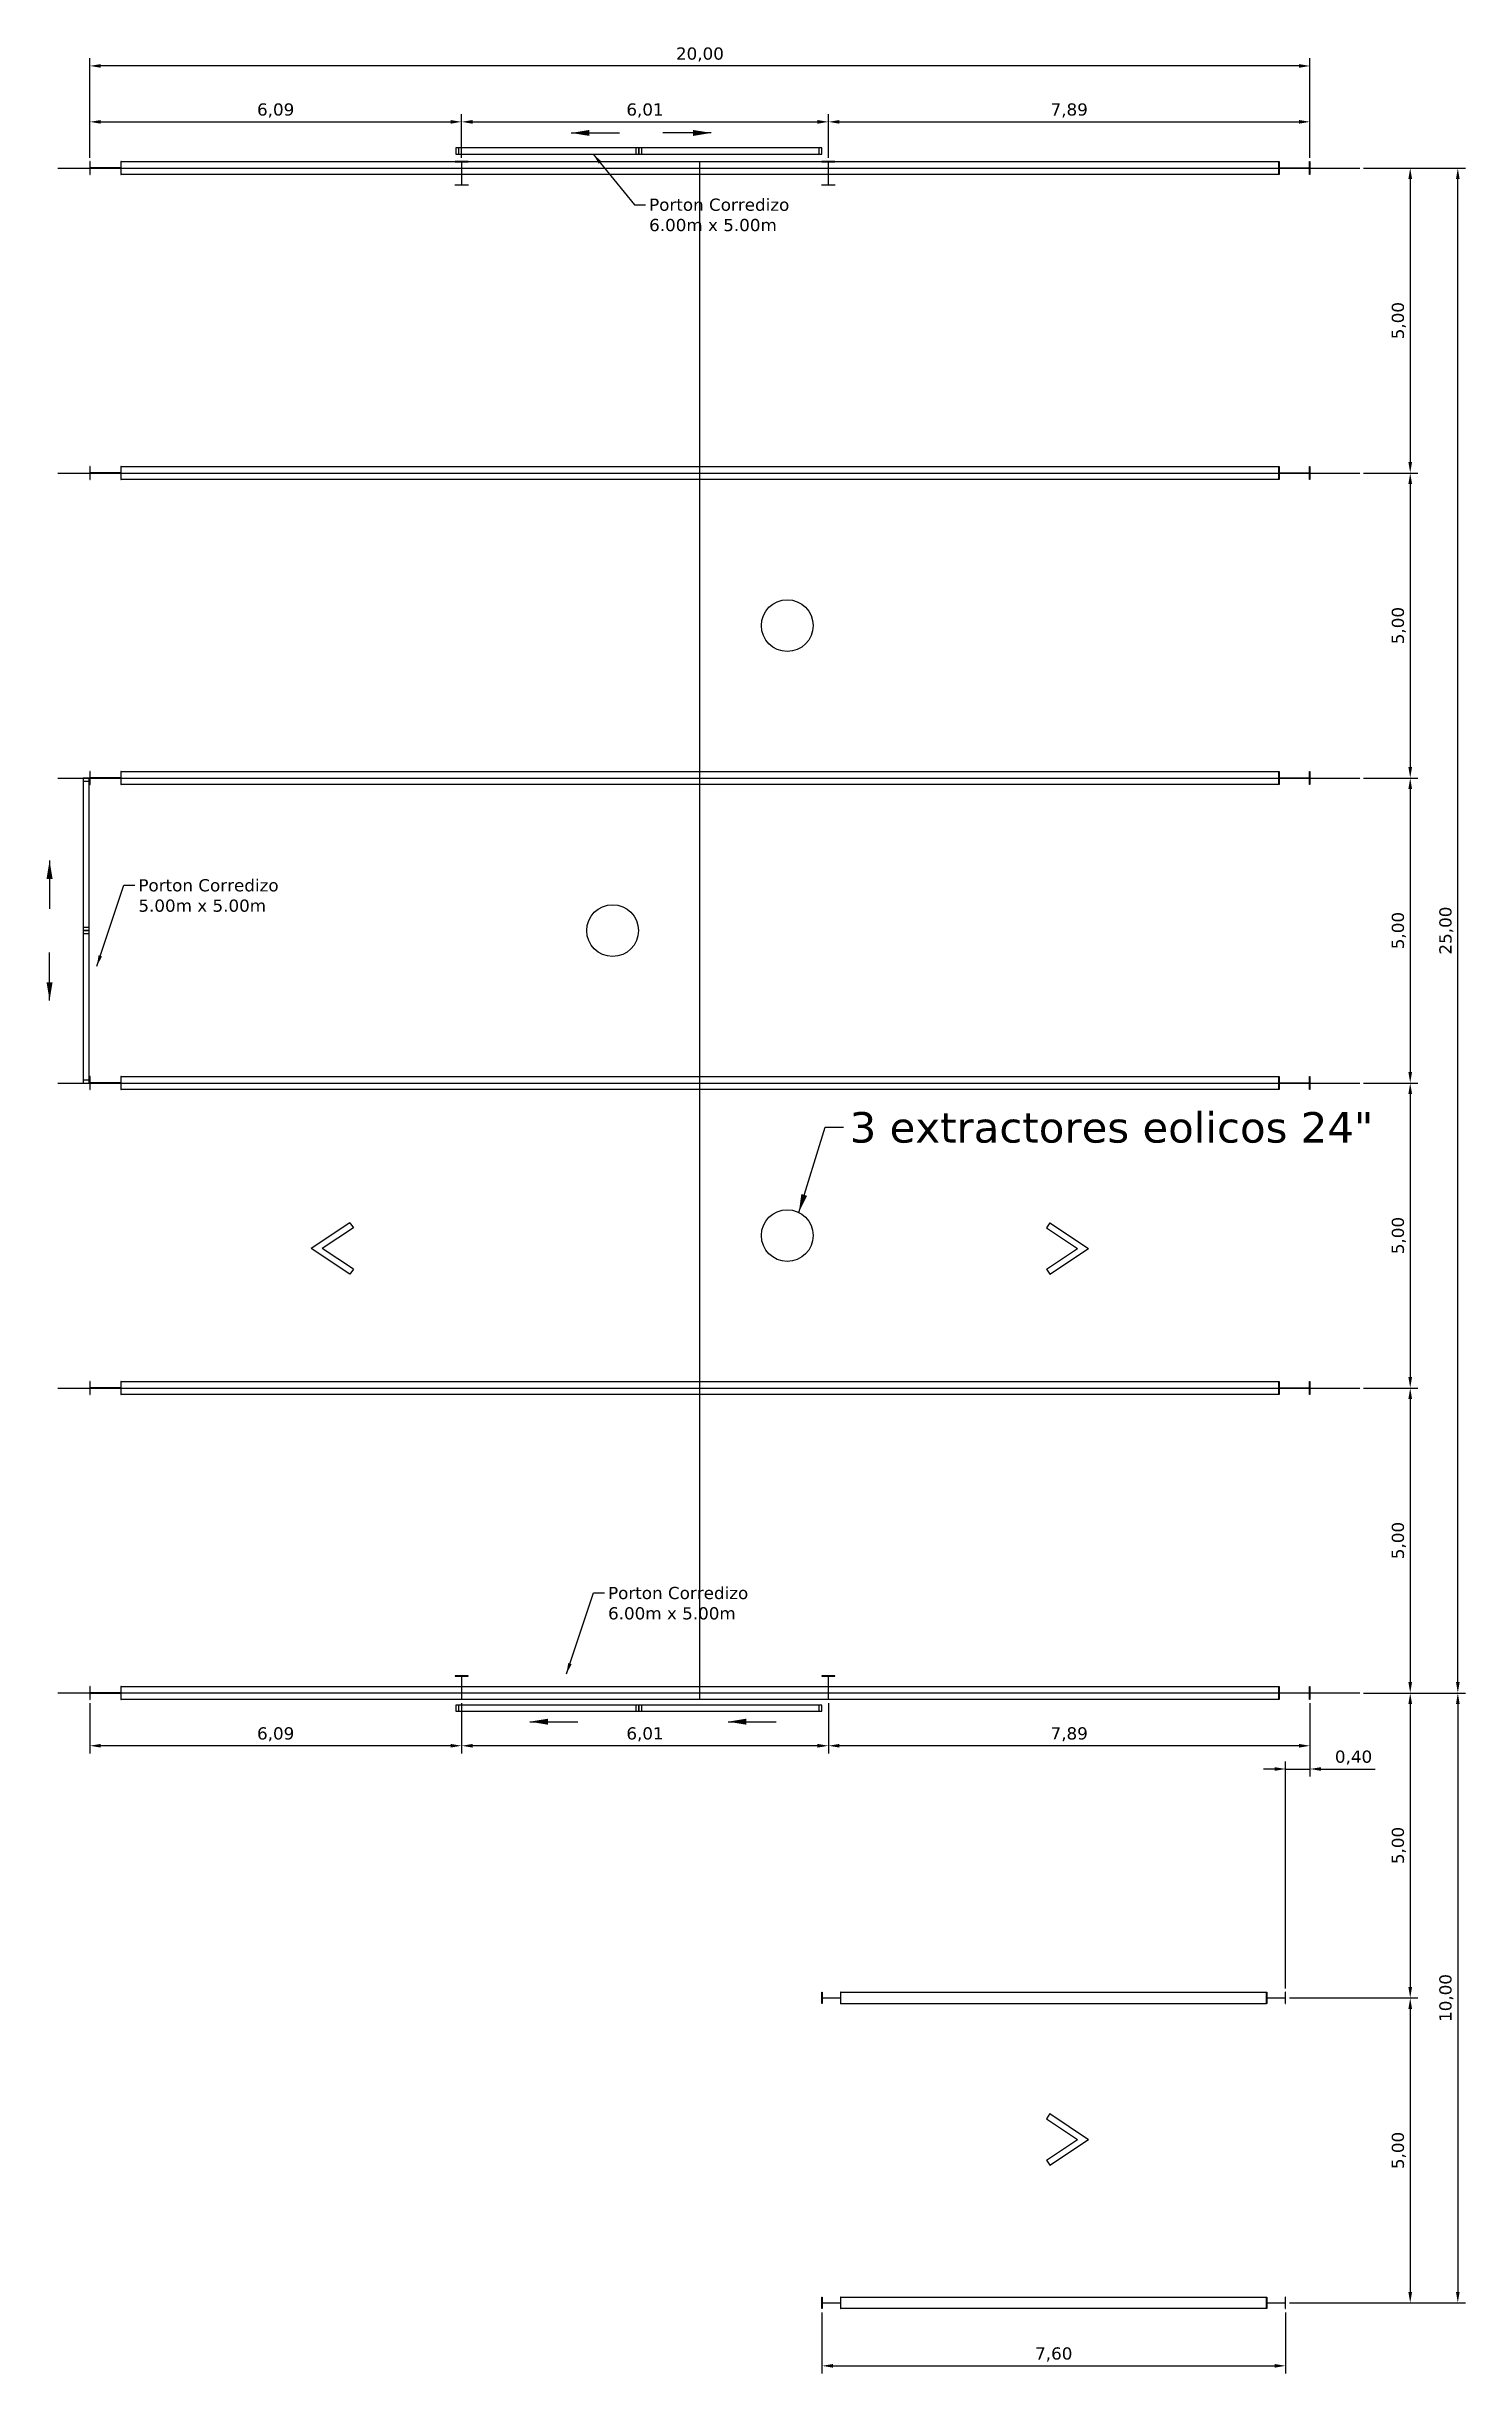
# Model space of a CAD drawing. Header units: millimetres. Extents: x 1972 to 5740, y 370 to 952.
# Drawn here: x 2799.84 to 2823.1, y 613.21 to 651.36 of the extents above; entities that cross this region are included whole.
import ezdxf

# ---------------------------------------------------------------- set-up
doc = ezdxf.new("R2010")
doc.units = ezdxf.units.MM
doc.header["$LTSCALE"] = 15
doc.linetypes.add('CENTER', pattern=[50.8, 31.75, -6.35, 6.35, -6.35])
doc.styles.add('ARIAL', font='verdana.ttf')
doc.dimstyles.new('Cota 0.20', dxfattribs={"dimtxt": 0.2, "dimasz": 0.18, "dimexe": 0.125, "dimexo": 0.0625, "dimgap": 0.06, "dimtad": 1, "dimzin": 1, "dimtxsty": 'ARIAL', "dimcen": 0.15, "dimadec": 0, "dimazin": 0, "dimtfac": 1, "dimtmove": 0, "dimatfit": 3, "dimfxl": 1, "dimarcsym": 0})
doc.dimstyles.new('Cota 0.5', dxfattribs={"dimtxt": 0.5, "dimasz": 0.3, "dimexe": 0.05, "dimexo": 0.0625, "dimgap": 0.1, "dimtad": 1, "dimzin": 1, "dimtxsty": 'ARIAL', "dimcen": 2.5, "dimadec": 0, "dimazin": 0, "dimtfac": 1, "dimtmove": 0, "dimatfit": 3, "dimfxl": 1, "dimarcsym": 0})

msp = doc.modelspace()

# ---------------------------------------------------------------- texts
at = {"color": 0, "width": 10, "attachment_point": 1, "style": 'ARIAL'}
for s, insert, char_height in [('Porton Corredizo\\P6.00m x 5.00m', (2809.71616, 648.86306), 0.2), ('Porton Corredizo\\P5.00m x 5.00m', (2801.34472, 637.7048), 0.2), ('3 extractores eolicos 24"', (2813.00391, 633.88628), 0.5), ('Porton Corredizo\\P6.00m x 5.00m', (2809.04299, 626.10193), 0.2)]:
    msp.add_mtext(s, dxfattribs=dict(at, insert=insert, char_height=char_height))

# ---------------------------------------------------------------- blocks, each defined once
blk = doc.blocks.new('werrerwerewrewr')
at = {"linetype": 'Continuous'}
h = blk.add_hatch(color=1, dxfattribs=at)
h.paths.add_polyline_path([(1796.537, -181.24), (1796.531, -181.24), (1796.531, -181.454), (1796.537, -181.454)])
h.paths.add_polyline_path([(1797.037, -181.454), (1797.043, -181.454), (1797.043, -181.24), (1797.037, -181.24)])
blk.add_hatch(color=5, dxfattribs=at).paths.add_polyline_path([(1796.537, -181.345), (1796.537, -181.35), (1797.037, -181.35), (1797.037, -181.345)])
for points in [[(1796.537, -181.24), (1796.531, -181.24), (1796.531, -181.454), (1796.537, -181.454), (1796.537, -181.24)], [(1796.537, -181.35), (1797.037, -181.35), (1797.037, -181.345), (1796.537, -181.345), (1796.537, -181.35)], [(1797.043, -181.24), (1797.037, -181.24), (1797.037, -181.454), (1797.043, -181.454), (1797.043, -181.24)]]:
    blk.add_lwpolyline(points, dxfattribs=at)
blk = doc.blocks.new('ertrtrtrt')
at = {"color": 4, "linetype": 'CENTER', "ltscale": 0.2}
blk.add_line((1712.62, 149.336), (1733.96, 149.336), dxfattribs=at)
at = {"color": 230, "linetype": 'Continuous'}
blk.add_lwpolyline([(1713.658, 149.443), (1732.633, 149.443), (1732.633, 149.229), (1713.658, 149.229)], close=True, dxfattribs=at)
at = {"linetype": 'Continuous'}
blk.add_blockref('werrerwerewrewr', (-83.385, 330.683), dxfattribs=at)
at = {"linetype": 'Continuous', "xscale": -1}
blk.add_blockref('werrerwerewrewr', (3529.676, 330.683), dxfattribs=at)
blk = doc.blocks.new('werewrwerew')
h = blk.add_hatch(color=1)
h.paths.add_polyline_path([(1719.345, 124.229), (1719.131, 124.229), (1719.131, 124.235), (1719.345, 124.235)])
h.paths.add_polyline_path([(1719.345, 124.616), (1719.131, 124.616), (1719.131, 124.61), (1719.345, 124.61)])
blk.add_hatch(color=5).paths.add_polyline_path([(1719.241, 124.61), (1719.236, 124.61), (1719.236, 124.235), (1719.241, 124.235)])
at = {"color": 0}
for points in [[(1719.345, 124.616), (1719.131, 124.616), (1719.131, 124.61), (1719.345, 124.61), (1719.345, 124.616)], [(1719.241, 124.235), (1719.241, 124.61), (1719.236, 124.61), (1719.236, 124.235), (1719.241, 124.235)], [(1719.345, 124.229), (1719.131, 124.229), (1719.131, 124.235), (1719.345, 124.235), (1719.345, 124.229)]]:
    blk.add_lwpolyline(points, dxfattribs=at)
blk = doc.blocks.new('ertretrtre')
h = blk.add_hatch(color=5)
h.paths.add_polyline_path([(1732.839, 119.523), (1732.833, 119.523), (1732.833, 119.336), (1732.839, 119.336)])
h.paths.add_polyline_path([(1733.139, 119.432), (1732.839, 119.432), (1732.839, 119.427), (1733.139, 119.427)])
h.paths.add_polyline_path([(1733.145, 119.523), (1733.139, 119.523), (1733.139, 119.336), (1733.145, 119.336)])
at = {"color": 0}
for points in [[(1732.833, 119.336), (1732.833, 119.523), (1732.839, 119.523), (1732.839, 119.336), (1732.833, 119.336)], [(1733.139, 119.427), (1732.839, 119.427), (1732.839, 119.432), (1733.139, 119.432), (1733.139, 119.427)], [(1733.145, 119.336), (1733.145, 119.523), (1733.139, 119.523), (1733.139, 119.336), (1733.145, 119.336)]]:
    blk.add_lwpolyline(points, dxfattribs=at)
blk = doc.blocks.new('*D176')
at = {"color": 0, "lineweight": -2, "transparency": 16777216}
for p, q in [((2821.426, 649.362), (2822.317, 649.362)), ((2822.192, 649.182), (2822.192, 644.542)), ((2821.426, 644.362), (2822.317, 644.362))]:
    blk.add_line(p, q, dxfattribs=at)
at = {"color": 0, "transparency": 16777216}
for points in [[(2822.162, 649.182), (2822.222, 649.182), (2822.192, 649.362)], [(2822.162, 644.542), (2822.222, 644.542), (2822.192, 644.362)]]:
    blk.add_solid(points, dxfattribs=at)
at = {"layer": 'Defpoints', "color": 0, "transparency": 16777216}
for p in [(2821.364, 649.362), (2821.364, 644.362), (2822.192, 644.362)]:
    blk.add_point(p, dxfattribs=at)
at = {"color": 0, "transparency": 16777216, "insert": (2822.005, 646.862), "char_height": 0.2, "attachment_point": 5, "rotation": 90, "style": 'ARIAL'}
blk.add_mtext('5,00', dxfattribs=at)
blk = doc.blocks.new('*D177')
at = {"color": 0, "lineweight": -2, "transparency": 16777216}
for p, q in [((2821.426, 644.362), (2822.317, 644.362)), ((2822.192, 644.182), (2822.192, 639.542)), ((2821.426, 639.362), (2822.317, 639.362))]:
    blk.add_line(p, q, dxfattribs=at)
at = {"color": 0, "transparency": 16777216}
for points in [[(2822.162, 644.182), (2822.222, 644.182), (2822.192, 644.362)], [(2822.162, 639.542), (2822.222, 639.542), (2822.192, 639.362)]]:
    blk.add_solid(points, dxfattribs=at)
at = {"layer": 'Defpoints', "color": 0, "transparency": 16777216}
for p in [(2821.364, 644.362), (2821.364, 639.362), (2822.192, 639.362)]:
    blk.add_point(p, dxfattribs=at)
at = {"color": 0, "transparency": 16777216, "insert": (2822.005, 641.862), "char_height": 0.2, "attachment_point": 5, "rotation": 90, "style": 'ARIAL'}
blk.add_mtext('5,00', dxfattribs=at)
blk = doc.blocks.new('*D178')
at = {"color": 0, "lineweight": -2, "transparency": 16777216}
for p, q in [((2821.426, 639.362), (2822.317, 639.362)), ((2822.192, 639.182), (2822.192, 634.542)), ((2821.426, 634.362), (2822.317, 634.362))]:
    blk.add_line(p, q, dxfattribs=at)
at = {"color": 0, "transparency": 16777216}
for points in [[(2822.162, 639.182), (2822.222, 639.182), (2822.192, 639.362)], [(2822.162, 634.542), (2822.222, 634.542), (2822.192, 634.362)]]:
    blk.add_solid(points, dxfattribs=at)
at = {"layer": 'Defpoints', "color": 0, "transparency": 16777216}
for p in [(2821.364, 639.362), (2821.364, 634.362), (2822.192, 634.362)]:
    blk.add_point(p, dxfattribs=at)
at = {"color": 0, "transparency": 16777216, "insert": (2822.005, 636.862), "char_height": 0.2, "attachment_point": 5, "rotation": 90, "style": 'ARIAL'}
blk.add_mtext('5,00', dxfattribs=at)
blk = doc.blocks.new('*D179')
at = {"color": 0, "lineweight": -2, "transparency": 16777216}
for p, q in [((2821.426, 634.362), (2822.317, 634.362)), ((2822.192, 634.182), (2822.192, 629.542)), ((2821.426, 629.362), (2822.317, 629.362))]:
    blk.add_line(p, q, dxfattribs=at)
at = {"color": 0, "transparency": 16777216}
for points in [[(2822.162, 634.182), (2822.222, 634.182), (2822.192, 634.362)], [(2822.162, 629.542), (2822.222, 629.542), (2822.192, 629.362)]]:
    blk.add_solid(points, dxfattribs=at)
at = {"layer": 'Defpoints', "color": 0, "transparency": 16777216}
for p in [(2821.364, 634.362), (2821.364, 629.362), (2822.192, 629.362)]:
    blk.add_point(p, dxfattribs=at)
at = {"color": 0, "transparency": 16777216, "insert": (2822.005, 631.862), "char_height": 0.2, "attachment_point": 5, "rotation": 90, "style": 'ARIAL'}
blk.add_mtext('5,00', dxfattribs=at)
blk = doc.blocks.new('*D180')
at = {"color": 0, "lineweight": -2, "transparency": 16777216}
for p, q in [((2821.426, 629.362), (2822.317, 629.362)), ((2822.192, 629.182), (2822.192, 624.542)), ((2821.426, 624.362), (2822.317, 624.362))]:
    blk.add_line(p, q, dxfattribs=at)
at = {"color": 0, "transparency": 16777216}
for points in [[(2822.162, 629.182), (2822.222, 629.182), (2822.192, 629.362)], [(2822.162, 624.542), (2822.222, 624.542), (2822.192, 624.362)]]:
    blk.add_solid(points, dxfattribs=at)
at = {"layer": 'Defpoints', "color": 0, "transparency": 16777216}
for p in [(2821.364, 629.362), (2821.364, 624.362), (2822.192, 624.362)]:
    blk.add_point(p, dxfattribs=at)
at = {"color": 0, "transparency": 16777216, "insert": (2822.005, 626.862), "char_height": 0.2, "attachment_point": 5, "rotation": 90, "style": 'ARIAL'}
blk.add_mtext('5,00', dxfattribs=at)
blk = doc.blocks.new('*D186')
at = {"color": 0, "lineweight": -2, "transparency": 16777216}
for p, q in [((2821.426, 624.362), (2822.317, 624.362)), ((2822.192, 624.182), (2822.192, 619.542)), ((2820.211, 619.362), (2822.317, 619.362))]:
    blk.add_line(p, q, dxfattribs=at)
at = {"color": 0, "transparency": 16777216}
for points in [[(2822.162, 624.182), (2822.222, 624.182), (2822.192, 624.362)], [(2822.162, 619.542), (2822.222, 619.542), (2822.192, 619.362)]]:
    blk.add_solid(points, dxfattribs=at)
at = {"layer": 'Defpoints', "color": 0, "transparency": 16777216}
for p in [(2821.364, 624.362), (2820.149, 619.362), (2822.192, 619.362)]:
    blk.add_point(p, dxfattribs=at)
at = {"color": 0, "transparency": 16777216, "insert": (2822.005, 621.862), "char_height": 0.2, "attachment_point": 5, "rotation": 90, "style": 'ARIAL'}
blk.add_mtext('5,00', dxfattribs=at)
blk = doc.blocks.new('*D187')
at = {"color": 0, "lineweight": -2, "transparency": 16777216}
for p, q in [((2820.211, 619.362), (2822.317, 619.362)), ((2822.192, 619.182), (2822.192, 614.542)), ((2820.211, 614.362), (2822.317, 614.362))]:
    blk.add_line(p, q, dxfattribs=at)
at = {"color": 0, "transparency": 16777216}
for points in [[(2822.162, 619.182), (2822.222, 619.182), (2822.192, 619.362)], [(2822.162, 614.542), (2822.222, 614.542), (2822.192, 614.362)]]:
    blk.add_solid(points, dxfattribs=at)
at = {"layer": 'Defpoints', "color": 0, "transparency": 16777216}
for p in [(2820.149, 619.362), (2820.149, 614.362), (2822.192, 614.362)]:
    blk.add_point(p, dxfattribs=at)
at = {"color": 0, "transparency": 16777216, "insert": (2822.005, 616.862), "char_height": 0.2, "attachment_point": 5, "rotation": 90, "style": 'ARIAL'}
blk.add_mtext('5,00', dxfattribs=at)
blk = doc.blocks.new('*D188')
at = {"color": 0, "lineweight": -2, "transparency": 16777216}
for p, q in [((2820.549, 624.193), (2820.549, 622.991)), ((2819.969, 623.116), (2819.789, 623.116)), ((2820.149, 619.518), (2820.149, 623.241)), ((2820.149, 623.116), (2820.549, 623.116)), ((2820.729, 623.116), (2821.617, 623.116))]:
    blk.add_line(p, q, dxfattribs=at)
at = {"color": 0, "transparency": 16777216}
for points in [[(2819.969, 623.146), (2819.969, 623.086), (2820.149, 623.116)], [(2820.729, 623.146), (2820.729, 623.086), (2820.549, 623.116)]]:
    blk.add_solid(points, dxfattribs=at)
at = {"layer": 'Defpoints', "color": 0, "transparency": 16777216}
for p in [(2820.549, 624.255), (2820.549, 623.116), (2820.149, 619.456)]:
    blk.add_point(p, dxfattribs=at)
at = {"color": 0, "transparency": 16777216, "insert": (2821.263, 623.303), "char_height": 0.2, "attachment_point": 5, "style": 'ARIAL'}
blk.add_mtext('0,40', dxfattribs=at)
blk = doc.blocks.new('*D189')
at = {"color": 0, "lineweight": -2, "transparency": 16777216}
for p, q in [((2812.656, 624.193), (2812.656, 623.372)), ((2820.549, 623.938), (2820.549, 623.372)), ((2820.369, 623.497), (2812.836, 623.497))]:
    blk.add_line(p, q, dxfattribs=at)
at = {"color": 0, "transparency": 16777216}
for points in [[(2812.836, 623.527), (2812.836, 623.467), (2812.656, 623.497)], [(2820.369, 623.527), (2820.369, 623.467), (2820.549, 623.497)]]:
    blk.add_solid(points, dxfattribs=at)
at = {"layer": 'Defpoints', "color": 0, "transparency": 16777216}
for p in [(2812.656, 624.255), (2820.549, 624.001), (2812.656, 623.497)]:
    blk.add_point(p, dxfattribs=at)
at = {"color": 0, "transparency": 16777216, "insert": (2816.602, 623.684), "char_height": 0.2, "attachment_point": 5, "style": 'ARIAL'}
blk.add_mtext('7,89', dxfattribs=at)
blk = doc.blocks.new('*D190')
at = {"color": 0, "lineweight": -2, "transparency": 16777216}
for p, q in [((2806.642, 624.193), (2806.642, 623.372)), ((2812.476, 623.497), (2806.822, 623.497)), ((2812.656, 623.72), (2812.656, 623.372))]:
    blk.add_line(p, q, dxfattribs=at)
at = {"color": 0, "transparency": 16777216}
for points in [[(2806.822, 623.527), (2806.822, 623.467), (2806.642, 623.497)], [(2812.476, 623.527), (2812.476, 623.467), (2812.656, 623.497)]]:
    blk.add_solid(points, dxfattribs=at)
at = {"layer": 'Defpoints', "color": 0, "transparency": 16777216}
for p in [(2806.642, 624.255), (2812.656, 623.782), (2806.642, 623.497)]:
    blk.add_point(p, dxfattribs=at)
at = {"color": 0, "transparency": 16777216, "insert": (2809.649, 623.684), "char_height": 0.2, "attachment_point": 5, "style": 'ARIAL'}
blk.add_mtext('6,01', dxfattribs=at)
blk = doc.blocks.new('*D191')
at = {"color": 0, "lineweight": -2, "transparency": 16777216}
for p, q in [((2800.549, 624.193), (2800.549, 623.372)), ((2806.462, 623.497), (2800.729, 623.497)), ((2806.642, 623.72), (2806.642, 623.372))]:
    blk.add_line(p, q, dxfattribs=at)
at = {"color": 0, "transparency": 16777216}
for points in [[(2800.729, 623.527), (2800.729, 623.467), (2800.549, 623.497)], [(2806.462, 623.527), (2806.462, 623.467), (2806.642, 623.497)]]:
    blk.add_solid(points, dxfattribs=at)
at = {"layer": 'Defpoints', "color": 0, "transparency": 16777216}
for p in [(2800.549, 624.255), (2806.642, 623.782), (2800.549, 623.497)]:
    blk.add_point(p, dxfattribs=at)
at = {"color": 0, "transparency": 16777216, "insert": (2803.595, 623.684), "char_height": 0.2, "attachment_point": 5, "style": 'ARIAL'}
blk.add_mtext('6,09', dxfattribs=at)
blk = doc.blocks.new('*D192')
at = {"color": 0, "lineweight": -2, "transparency": 16777216}
for p, q in [((2822.239, 649.362), (2823.097, 649.362)), ((2822.972, 624.542), (2822.972, 649.182)), ((2822.239, 624.362), (2823.097, 624.362))]:
    blk.add_line(p, q, dxfattribs=at)
at = {"color": 0, "transparency": 16777216}
for points in [[(2822.942, 649.182), (2823.002, 649.182), (2822.972, 649.362)], [(2822.942, 624.542), (2823.002, 624.542), (2822.972, 624.362)]]:
    blk.add_solid(points, dxfattribs=at)
at = {"layer": 'Defpoints', "color": 0, "transparency": 16777216}
for p in [(2822.177, 649.362), (2822.972, 649.362), (2822.177, 624.362)]:
    blk.add_point(p, dxfattribs=at)
at = {"color": 0, "transparency": 16777216, "insert": (2822.785, 636.862), "char_height": 0.2, "attachment_point": 5, "rotation": 90, "style": 'ARIAL'}
blk.add_mtext('25,00', dxfattribs=at)
blk = doc.blocks.new('*D193')
at = {"color": 0, "lineweight": -2, "transparency": 16777216}
for p, q in [((2822.254, 624.362), (2823.097, 624.362)), ((2822.972, 624.182), (2822.972, 614.542)), ((2822.254, 614.362), (2823.097, 614.362))]:
    blk.add_line(p, q, dxfattribs=at)
at = {"color": 0, "transparency": 16777216}
for points in [[(2822.942, 624.182), (2823.002, 624.182), (2822.972, 624.362)], [(2822.942, 614.542), (2823.002, 614.542), (2822.972, 614.362)]]:
    blk.add_solid(points, dxfattribs=at)
at = {"layer": 'Defpoints', "color": 0, "transparency": 16777216}
for p in [(2822.192, 624.362), (2822.192, 614.362), (2822.972, 614.362)]:
    blk.add_point(p, dxfattribs=at)
at = {"color": 0, "transparency": 16777216, "insert": (2822.785, 619.362), "char_height": 0.2, "attachment_point": 5, "rotation": 90, "style": 'ARIAL'}
blk.add_mtext('10,00', dxfattribs=at)
blk = doc.blocks.new('*D194')
at = {"color": 0, "lineweight": -2, "transparency": 16777216}
for p, q in [((2812.549, 614.206), (2812.549, 613.206)), ((2820.149, 614.206), (2820.149, 613.206)), ((2812.729, 613.331), (2819.969, 613.331))]:
    blk.add_line(p, q, dxfattribs=at)
at = {"color": 0, "transparency": 16777216}
for points in [[(2812.729, 613.361), (2812.729, 613.301), (2812.549, 613.331)], [(2819.969, 613.361), (2819.969, 613.301), (2820.149, 613.331)]]:
    blk.add_solid(points, dxfattribs=at)
at = {"layer": 'Defpoints', "color": 0, "transparency": 16777216}
for p in [(2812.549, 614.268), (2820.149, 614.268), (2820.149, 613.331)]:
    blk.add_point(p, dxfattribs=at)
at = {"color": 0, "transparency": 16777216, "insert": (2816.349, 613.518), "char_height": 0.2, "attachment_point": 5, "style": 'ARIAL'}
blk.add_mtext('7,60', dxfattribs=at)
blk = doc.blocks.new('*D195')
at = {"color": 0, "lineweight": -2, "transparency": 16777216}
for p, q in [((2800.549, 649.532), (2800.549, 650.246)), ((2800.729, 650.121), (2806.462, 650.121)), ((2806.642, 649.532), (2806.642, 650.246))]:
    blk.add_line(p, q, dxfattribs=at)
at = {"color": 0, "transparency": 16777216}
for points in [[(2800.729, 650.151), (2800.729, 650.091), (2800.549, 650.121)], [(2806.462, 650.151), (2806.462, 650.091), (2806.642, 650.121)]]:
    blk.add_solid(points, dxfattribs=at)
at = {"layer": 'Defpoints', "color": 0, "transparency": 16777216}
for p in [(2806.642, 650.121), (2800.549, 649.469), (2806.642, 649.469)]:
    blk.add_point(p, dxfattribs=at)
at = {"color": 0, "transparency": 16777216, "insert": (2803.595, 650.308), "char_height": 0.2, "attachment_point": 5, "style": 'ARIAL'}
blk.add_mtext('6,09', dxfattribs=at)
blk = doc.blocks.new('*D196')
at = {"color": 0, "lineweight": -2, "transparency": 16777216}
for p, q in [((2806.642, 649.594), (2806.642, 650.246)), ((2806.822, 650.121), (2812.476, 650.121)), ((2812.656, 649.532), (2812.656, 650.246))]:
    blk.add_line(p, q, dxfattribs=at)
at = {"color": 0, "transparency": 16777216}
for points in [[(2806.822, 650.151), (2806.822, 650.091), (2806.642, 650.121)], [(2812.476, 650.151), (2812.476, 650.091), (2812.656, 650.121)]]:
    blk.add_solid(points, dxfattribs=at)
at = {"layer": 'Defpoints', "color": 0, "transparency": 16777216}
for p in [(2812.656, 650.121), (2806.642, 649.532), (2812.656, 649.469)]:
    blk.add_point(p, dxfattribs=at)
at = {"color": 0, "transparency": 16777216, "insert": (2809.649, 650.308), "char_height": 0.2, "attachment_point": 5, "style": 'ARIAL'}
blk.add_mtext('6,01', dxfattribs=at)
blk = doc.blocks.new('*D197')
at = {"color": 0, "lineweight": -2, "transparency": 16777216}
for p, q in [((2812.656, 650.183), (2812.656, 650.246)), ((2812.836, 650.121), (2820.369, 650.121)), ((2820.549, 649.532), (2820.549, 650.246))]:
    blk.add_line(p, q, dxfattribs=at)
at = {"color": 0, "transparency": 16777216}
for points in [[(2812.836, 650.151), (2812.836, 650.091), (2812.656, 650.121)], [(2820.369, 650.151), (2820.369, 650.091), (2820.549, 650.121)]]:
    blk.add_solid(points, dxfattribs=at)
at = {"layer": 'Defpoints', "color": 0, "transparency": 16777216}
for p in [(2812.656, 650.121), (2820.549, 650.121), (2820.549, 649.469)]:
    blk.add_point(p, dxfattribs=at)
at = {"color": 0, "transparency": 16777216, "insert": (2816.602, 650.308), "char_height": 0.2, "attachment_point": 5, "style": 'ARIAL'}
blk.add_mtext('7,89', dxfattribs=at)
blk = doc.blocks.new('*D198')
at = {"color": 0, "lineweight": -2, "transparency": 16777216}
for p, q in [((2800.549, 650.183), (2800.549, 651.163)), ((2820.369, 651.038), (2800.729, 651.038)), ((2820.549, 650.183), (2820.549, 651.163))]:
    blk.add_line(p, q, dxfattribs=at)
at = {"color": 0, "transparency": 16777216}
for points in [[(2800.729, 651.068), (2800.729, 651.008), (2800.549, 651.038)], [(2820.369, 651.068), (2820.369, 651.008), (2820.549, 651.038)]]:
    blk.add_solid(points, dxfattribs=at)
at = {"layer": 'Defpoints', "color": 0, "transparency": 16777216}
for p in [(2800.549, 651.038), (2800.549, 650.121), (2820.549, 650.121)]:
    blk.add_point(p, dxfattribs=at)
at = {"color": 0, "transparency": 16777216, "insert": (2810.549, 651.225), "char_height": 0.2, "attachment_point": 5, "style": 'ARIAL'}
blk.add_mtext('20,00', dxfattribs=at)
blk = doc.blocks.new('rtytryrtyrty')
at = {"color": 2}
for p, q in [((1729.572, 117.439), (1729.516, 117.355)), ((1729.516, 116.676), (1729.572, 116.593))]:
    blk.add_line(p, q, dxfattribs=at)
for points in [[(1729.516, 117.355), (1730.026, 117.016)], [(1729.572, 117.439), (1730.207, 117.016)], [(1729.516, 116.676), (1730.026, 117.016)], [(1729.572, 116.593), (1730.207, 117.016)]]:
    blk.add_lwpolyline(points, dxfattribs=at)

# ---------------------------------------------------------------- dimensions: what is measured, and where the dimension line sits
at = {"color": 0}
for base, p1, p2, picture, middle in [((2800.54899, 651.03766), (2820.54899, 650.12083), (2800.54899, 650.12083), '*D198', (2810.54899, 651.22459)), ((2806.64199, 650.12083), (2800.54899, 649.46922), (2806.64199, 649.46922), '*D195', (2803.59549, 650.30769)), ((2812.65599, 650.12083), (2806.64199, 649.53172), (2812.65599, 649.46922), '*D196', (2809.64899, 650.30769)), ((2820.54899, 650.12083), (2812.65599, 650.12083), (2820.54899, 649.46922), '*D197', (2816.60249, 650.30796)), ((2800.54899, 623.49664), (2806.64199, 623.78218), (2800.54899, 624.25522), '*D191', (2803.59549, 623.68351)), ((2806.64199, 623.49664), (2812.65599, 623.78218), (2806.64199, 624.25522), '*D190', (2809.64899, 623.68351)), ((2812.65599, 623.49664), (2820.54899, 624.00072), (2812.65599, 624.25522), '*D189', (2816.60249, 623.68378)), ((2820.54899, 623.11598), (2820.14899, 619.45597), (2820.54899, 624.25522), '*D188', (2821.26308, 623.30284)), ((2820.14899, 613.33098), (2812.54899, 614.26847), (2820.14899, 614.26847), '*D194', (2816.34899, 613.51785))]:
    dim = msp.add_linear_dim(base=base, p1=p1, p2=p2, dimstyle='Cota 0.20', dxfattribs=at)
    dim.commit()
    dim.dimension.update_dxf_attribs({"geometry": picture, "text_midpoint": middle})
for base, p1, p2, picture, middle in [((2822.19198, 644.36222), (2821.3636, 649.36222), (2821.3636, 644.36222), '*D176', (2822.00512, 646.86222)), ((2822.97224, 649.36222), (2822.17698, 624.36222), (2822.17698, 649.36222), '*D192', (2822.78531, 636.86222)), ((2822.19198, 639.36222), (2821.3636, 644.36222), (2821.3636, 639.36222), '*D177', (2822.00512, 641.86222)), ((2822.19198, 634.36222), (2821.3636, 639.36222), (2821.3636, 634.36222), '*D178', (2822.00512, 636.86222)), ((2822.19198, 629.36222), (2821.3636, 634.36222), (2821.3636, 629.36222), '*D179', (2822.00512, 631.86222)), ((2822.19198, 624.36222), (2821.3636, 629.36222), (2821.3636, 624.36222), '*D180', (2822.00512, 626.86222)), ((2822.19198, 619.36222), (2821.3636, 624.36222), (2820.14899, 619.36222), '*D186', (2822.00512, 621.86222)), ((2822.97224, 614.36222), (2822.19198, 624.36222), (2822.19198, 614.36222), '*D193', (2822.78538, 619.36222)), ((2822.19198, 614.36222), (2820.14899, 619.36222), (2820.14899, 614.36222), '*D187', (2822.00512, 616.86222))]:
    dim = msp.add_linear_dim(base=base, p1=p1, p2=p2, angle=90, dimstyle='Cota 0.20', dxfattribs=at)
    dim.commit()
    dim.dimension.update_dxf_attribs({"geometry": picture, "text_midpoint": middle})

# ---------------------------------------------------------------- linework, layer by layer
at = {"color": 3, "linetype": 'CENTER', "ltscale": 0.5}
msp.add_line((2810.54899, 624.25522), (2810.54899, 649.46922), dxfattribs=at)
at = {"color": 5}
for points in [[(2809.54899, 649.69319), (2806.54899, 649.69319), (2806.54899, 649.59319), (2809.54899, 649.59319), (2809.54899, 649.69319)], [(2806.54899, 649.69319), (2806.54899, 649.59319), (2806.59899, 649.59319), (2806.59899, 649.69319), (2806.54899, 649.69319)], [(2809.49899, 649.69319), (2809.49899, 649.59319), (2809.54899, 649.59319), (2809.54899, 649.69319), (2809.49899, 649.69319)], [(2812.54899, 649.69319), (2809.54899, 649.69319), (2809.54899, 649.59319), (2812.54899, 649.59319), (2812.54899, 649.69319)], [(2809.54899, 649.69319), (2809.54899, 649.59319), (2809.59899, 649.59319), (2809.59899, 649.69319), (2809.54899, 649.69319)], [(2812.49899, 649.69319), (2812.49899, 649.59319), (2812.54899, 649.59319), (2812.54899, 649.69319), (2812.49899, 649.69319)], [(2800.53847, 636.86222), (2800.53847, 639.36222), (2800.43847, 639.36222), (2800.43847, 636.86222), (2800.53847, 636.86222)], [(2800.53847, 639.36222), (2800.43847, 639.36222), (2800.43847, 639.31222), (2800.53847, 639.31222), (2800.53847, 639.36222)], [(2800.53847, 636.91222), (2800.43847, 636.91222), (2800.43847, 636.86222), (2800.53847, 636.86222), (2800.53847, 636.91222)], [(2800.53847, 634.36222), (2800.53847, 636.86222), (2800.43847, 636.86222), (2800.43847, 634.36222), (2800.53847, 634.36222)], [(2800.53847, 636.86222), (2800.43847, 636.86222), (2800.43847, 636.81222), (2800.53847, 636.81222), (2800.53847, 636.86222)], [(2800.53847, 634.41222), (2800.43847, 634.41222), (2800.43847, 634.36222), (2800.53847, 634.36222), (2800.53847, 634.41222)], [(2809.54899, 624.16412), (2806.54899, 624.16412), (2806.54899, 624.06412), (2809.54899, 624.06412), (2809.54899, 624.16412)], [(2806.54899, 624.16412), (2806.54899, 624.06412), (2806.59899, 624.06412), (2806.59899, 624.16412), (2806.54899, 624.16412)], [(2809.49899, 624.16412), (2809.49899, 624.06412), (2809.54899, 624.06412), (2809.54899, 624.16412), (2809.49899, 624.16412)], [(2812.54899, 624.16412), (2809.54899, 624.16412), (2809.54899, 624.06412), (2812.54899, 624.06412), (2812.54899, 624.16412)], [(2809.54899, 624.16412), (2809.54899, 624.06412), (2809.59899, 624.06412), (2809.59899, 624.16412), (2809.54899, 624.16412)], [(2812.49899, 624.16412), (2812.49899, 624.06412), (2812.54899, 624.06412), (2812.54899, 624.16412), (2812.49899, 624.16412)]]:
    msp.add_lwpolyline(points, dxfattribs=at)
for points in [[(2812.86159, 619.45597), (2819.83639, 619.45597), (2819.83639, 619.26847), (2812.86159, 619.26847)], [(2812.86159, 614.45597), (2819.83639, 614.45597), (2819.83639, 614.26847), (2812.86159, 614.26847)]]:
    msp.add_lwpolyline(points, close=True, dxfattribs=at)
at = {"color": 0}
for centre in [(2811.98, 641.86222), (2809.11799, 636.86222), (2811.98, 631.86222)]:
    msp.add_circle(centre, 0.42412, dxfattribs=at)

# ---------------------------------------------------------------- block references
for name, p in [('ertrtrtrt', (1087.40364, 500.02656)), ('werewrwerew', (1087.40364, 524.85296)), ('werewrwerew', (1093.41764, 524.85296)), ('ertrtrtrt', (1087.40364, 495.02656)), ('ertrtrtrt', (1087.40364, 490.02656)), ('ertrtrtrt', (1087.40364, 485.02656)), ('rtytryrtyrty', (1086.71354, 514.63408)), ('ertrtrtrt', (1087.40364, 480.02656)), ('werewrwerew', (1087.40364, 500.02656)), ('werewrwerew', (1093.41764, 500.02656)), ('ertrtrtrt', (1087.40364, 475.02656)), ('ertretrtre', (1079.71624, 499.93281)), ('ertretrtre', (1087.00364, 499.93281)), ('rtytryrtyrty', (1086.71354, 500.02656)), ('ertretrtre', (1079.71624, 494.93281)), ('ertretrtre', (1087.00364, 494.93281))]:
    msp.add_blockref(name, p, dxfattribs=at)
at = {"color": 0, "xscale": -1}
msp.add_blockref('rtytryrtyrty', (4534.38445, 514.63408), dxfattribs=at)

msp.set_redraw_order([(e.dxf.handle, doc.entitydb.next_handle()) for e in msp.query("TEXT MTEXT ATTDEF DIMENSION ARC_DIMENSION")])  # texts and dimensions are drawn at this point

# ---------------------------------------------------------------- leaders
at = {"color": 0}
for points in [[(2808.43902, 649.93951), (2809.22964, 649.93951)], [(2810.73415, 649.93951), (2809.94354, 649.93951)], [(2799.88873, 638.00978), (2799.88873, 637.21917)], [(2799.88873, 635.71465), (2799.88873, 636.50527)], [(2807.75981, 623.89151), (2808.55042, 623.89151)], [(2811.00951, 623.89151), (2811.80013, 623.89151)]]:
    msp.add_leader(points, dimstyle='Cota 0.5', override={"dimgap": 0.1, "dimtad": 0}, dxfattribs=at)
at = {"color": 0, "annotation_type": 0, "has_hookline": 1, "hookline_direction": 0}
for points, dimstyle, override, text_width in [([(2808.79955, 649.59319), (2809.47616, 648.76306), (2809.65616, 648.76306)], 'Cota 0.20', {"dimgap": 0.06, "dimtad": 0}, 2.52381), ([(2800.66333, 636.27702), (2801.10472, 637.6048), (2801.28472, 637.6048)], 'Cota 0.20', {"dimgap": 0.06, "dimtad": 0}, 2.52381), ([(2812.16966, 632.24157), (2812.60391, 633.63628), (2812.90391, 633.63628)], 'Cota 0.5', {"dimgap": 0.1, "dimtad": 0}, 9.80952), ([(2808.3616, 624.67415), (2808.80299, 626.00193), (2808.98299, 626.00193)], 'Cota 0.20', {"dimgap": 0.06, "dimtad": 0}, 2.52381)]:
    msp.add_leader(points, dimstyle=dimstyle, override=override, dxfattribs=dict(at, text_width=text_width))

doc.saveas('drawing.dxf')
